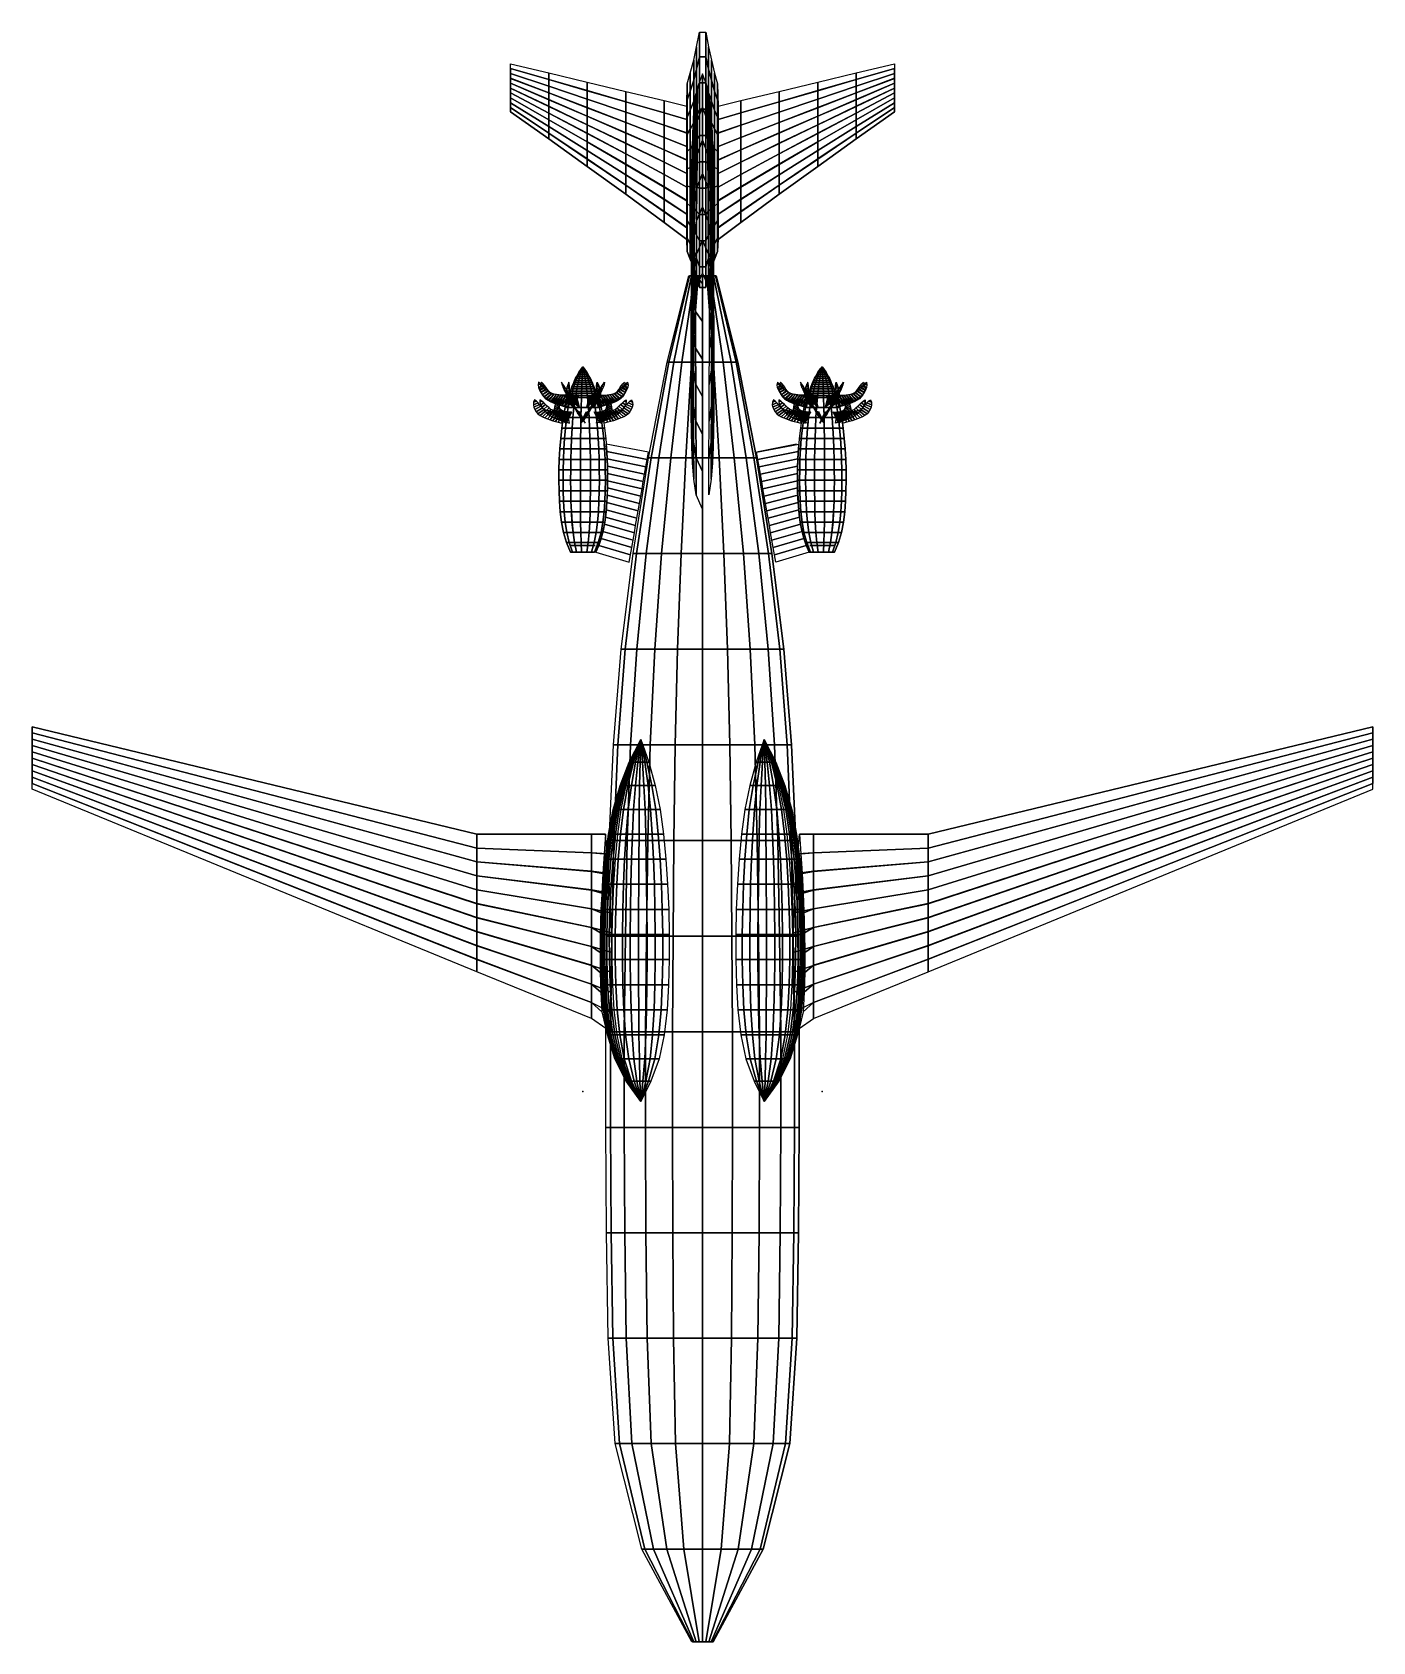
# Model space of a CAD drawing. Extents: x 38 to 126, y -36 to 69.
import ezdxf

# ---------------------------------------------------------------- set-up
doc = ezdxf.new("R2010")
doc.units = 0
doc.layers.get('0').update_dxf_attribs({"linetype": 'CONTINUOUS'})
for name, color, linetype in [('BODY', 5, 'CONTINUOUS'), ('ENGINES', 5, 'CONTINUOUS'), ('HORIZONTAL-STAB', 2, 'CONTINUOUS'), ('NACELS', 2, 'CONTINUOUS'), ('UDF', 7, 'CONTINUOUS'), ('VERTICAL-STAB', 5, 'CONTINUOUS'), ('WINGS', 2, 'CONTINUOUS')]:
    doc.layers.add(name, color=color, linetype=linetype)

# ---------------------------------------------------------------- blocks, each defined once
blk = doc.blocks.new('BLADES')
at = {"layer": 'UDF', "color": 1}
mesh = blk.add_polymesh((2, 16), dxfattribs=at)
for k, corner in enumerate([(0.815378, 3.155031, 9.913063), (0.742762, 3.223887, 9.755418), (0.659718, 3.237636, 9.588868), (0.573541, 3.204187, 9.426117), (0.488353, 3.141822, 9.271426), (0.406427, 3.052256, 9.128909), (0.330139, 2.936651, 9.003007), (0.260954, 2.799791, 8.895592), (0.199098, 2.647358, 8.805911), (0.143581, 2.484851, 8.730851), (0.092466, 2.316683, 8.66566), (0.04411, 2.145462, 8.606553), (-0.002395, 1.972372, 8.551488), (-0.047161, 1.797674, 8.500188), (-0.09111, 1.62227, 8.450648), (-0.145243, 1.383508, 8.394429), (0.815378, 3.155031, 9.913063), (0.754421, 3.039144, 9.817432), (0.690664, 2.931241, 9.714594), (0.624226, 2.832466, 9.604546), (0.555917, 2.741169, 9.489229), (0.489027, 2.644297, 9.377888), (0.430717, 2.522586, 9.288702), (0.38467, 2.379622, 9.228174), (0.346679, 2.227932, 9.185363), (0.31386, 2.072362, 9.153564), (0.285544, 1.914289, 9.131167), (0.261733, 1.754436, 9.118026), (0.241381, 1.593671, 9.111892), (0.22294, 1.432564, 9.109596), (0.20534, 1.271346, 9.108982), (0.204348, 1.225804, 9.11665)]):
    mesh.set_mesh_vertex(divmod(k, 16), corner)
mesh = blk.add_polymesh((2, 16), dxfattribs=at)
for k, corner in enumerate([(0.918259, 2.903962, 11.04696), (1.001368, 2.930499, 10.88187), (1.062792, 2.905388, 10.707455), (1.10185, 2.838614, 10.537018), (1.125304, 2.747604, 10.375021), (1.132554, 2.634831, 10.225774), (1.122647, 2.502341, 10.093926), (1.0971, 2.354865, 9.981438), (1.058704, 2.197353, 9.887522), (1.010951, 2.034057, 9.808917), (0.957391, 1.867883, 9.740647), (0.900447, 1.700328, 9.678749), (0.841325, 1.532001, 9.621083), (0.780235, 1.363072, 9.567361), (0.718245, 1.193903, 9.515481), (0.642345, 0.983802, 9.448479), (0.918259, 2.903962, 11.04696), (0.898179, 2.778032, 10.946812), (0.88406, 2.657674, 10.839119), (0.876417, 2.543914, 10.723873), (0.873866, 2.435706, 10.603111), (0.867503, 2.32337, 10.486511), (0.84268, 2.193646, 10.393113), (0.798842, 2.051226, 10.329726), (0.745223, 1.904936, 10.284894), (0.686214, 1.75763, 10.251593), (0.622965, 1.610185, 10.228139), (0.555848, 1.46322, 10.214377), (0.485998, 1.317011, 10.207953), (0.414722, 1.171359, 10.205549), (0.342837, 1.025985, 10.204906), (0.270766, 0.880701, 10.204808)]):
    mesh.set_mesh_vertex(divmod(k, 16), corner)
blk = doc.blocks.new('ENGINE')
at = {"color": 244, "extrusion": (0, 3e-16, -1)}
blk.add_circle((-0.02531, 0.01558, -35.530117), 0.814321, dxfattribs=at)
at = {"color": 1}
blk.add_point((0, 0), dxfattribs=at)
at = {"layer": 'BODY', "extrusion": (0, -1, -2e-16)}
blk.add_lwpolyline([(-0.829368, 35.109919), (-1.030501, 35.552782), (-1.192566, 36.024288), (-1.319893, 36.518839), (-1.41681, 37.03084), (-1.487649, 37.554692), (-1.536738, 38.0848), (-1.568408, 38.615566), (-1.586987, 39.141394), (-1.596115, 39.657602), (-1.596669, 40.163173), (-1.588832, 40.658002), (-1.572791, 41.141987), (-1.548731, 41.615026), (-1.516836, 42.077015), (-1.512498, 42.126482)], dxfattribs=at)
at = {"layer": 'UDF', "color": 1}
blk.add_blockref('BLADES', (-0.00664, -0.007821, 35.109919), dxfattribs=at)
for rotation in [45, 315, 90, 135, 270, 180, 225]:
    blk.add_blockref('BLADES', (-0.00664, -0.007821, 35.109919), dxfattribs=dict(at, rotation=rotation))
at = {"layer": 'BODY'}
mesh = blk.add_polymesh((2, 16), dxfattribs=at)
for k, corner in enumerate([(-1.512498, -0.007848, 42.126482), (-1.546122, -0.007848, 41.652814), (-1.570928, -0.007848, 41.178601), (-1.587307, -0.007848, 40.704022), (-1.595622, -0.007848, 40.229234), (-1.596221, -0.007848, 39.754375), (-1.58943, -0.007848, 39.279567), (-1.575099, -0.007848, 38.804931), (-1.55141, -0.007848, 38.330688), (-1.515665, -0.007848, 37.857232), (-1.464729, -0.007848, 37.385202), (-1.394998, -0.007848, 36.915606), (-1.302177, -0.007848, 36.450029), (-1.18111, -0.007848, 35.990959), (-1.025734, -0.007848, 35.542285), (-0.829368, -0.007848, 35.109919), (-4.257712, -0.007821, 41.607175), (-4.175062, -0.007821, 41.130377), (-4.092412, -0.007821, 40.653579), (-4.009762, -0.007821, 40.17678), (-3.927112, -0.007821, 39.699982), (-3.844461, -0.007821, 39.223183), (-3.761811, -0.007821, 38.746385), (-3.679161, -0.007821, 38.269587), (-3.596511, -0.007821, 37.792788), (-3.513861, -0.007821, 37.31599), (-3.431211, -0.007821, 36.839191), (-3.348561, -0.007821, 36.362393), (-3.265911, -0.007821, 35.885594), (-3.183261, -0.007821, 35.408796), (-3.100611, -0.007821, 34.931998), (-3.017961, -0.007821, 34.455199)]):
    mesh.set_mesh_vertex(divmod(k, 16), corner)
at = {"layer": 'ENGINES'}
mesh = blk.add_polymesh((15, 16), dxfattribs=dict(at, m_close=True))
for k, corner in enumerate([(-0.955878, -0.007848, 45.160512), (-1.182765, -0.007848, 44.528243), (-1.306904, -0.007848, 43.857664), (-1.403062, -0.007848, 43.182464), (-1.479323, -0.007848, 42.504713), (-1.534242, -0.007848, 41.824892), (-1.572692, -0.007848, 41.143937), (-1.591933, -0.007848, 40.462167), (-1.596249, -0.007848, 39.780142), (-1.58546, -0.007848, 39.098187), (-1.556547, -0.007848, 38.416779), (-1.504512, -0.007848, 37.736795), (-1.420756, -0.007848, 37.060014), (-1.287098, -0.007848, 36.391462), (-1.094103, -0.007848, 35.737823), (-0.829368, -0.007848, 35.109919), (-0.873037, 0.381941, 45.160512), (-1.080309, 0.474225, 44.528243), (-1.193715, 0.524716, 43.857664), (-1.28156, 0.563828, 43.182464), (-1.351228, 0.594846, 42.504713), (-1.401399, 0.617183, 41.824892), (-1.436524, 0.632822, 41.143937), (-1.454103, 0.640648, 40.462167), (-1.458046, 0.642404, 39.780142), (-1.448189, 0.638016, 39.098187), (-1.421775, 0.626255, 38.416779), (-1.37424, 0.605091, 37.736795), (-1.297724, 0.571024, 37.060014), (-1.175622, 0.516661, 36.391462), (-0.999312, 0.438163, 35.737823), (-0.757465, 0.330485, 35.109919), (-0.638817, 0.704337, 45.160512), (-0.790634, 0.872947, 44.528243), (-0.873699, 0.9652, 43.857664), (-0.938042, 1.03666, 43.182464), (-0.98907, 1.093333, 42.504713), (-1.025818, 1.134145, 41.824892), (-1.051546, 1.162719, 41.143937), (-1.064421, 1.177018, 40.462167), (-1.067309, 1.180226, 39.780142), (-1.06009, 1.172208, 39.098187), (-1.040743, 1.150721, 38.416779), (-1.005925, 1.112052, 37.736795), (-0.949881, 1.049808, 37.060014), (-0.860447, 0.950482, 36.391462), (-0.731307, 0.807058, 35.737823), (-0.554165, 0.610322, 35.109919), (-0.293716, 0.903594, 45.160512), (-0.363828, 1.119376, 44.528243), (-0.402189, 1.237439, 43.857664), (-0.431903, 1.328892, 43.182464), (-0.455469, 1.40142, 42.504713), (-0.47244, 1.453651, 41.824892), (-0.484322, 1.490219, 41.143937), (-0.490268, 1.508519, 40.462167), (-0.491601, 1.512624, 39.780142), (-0.488268, 1.502363, 39.098187), (-0.479333, 1.474864, 38.416779), (-0.463253, 1.425376, 37.736795), (-0.437371, 1.345719, 37.060014), (-0.396069, 1.218603, 36.391462), (-0.33643, 1.035054, 35.737823), (-0.254622, 0.783276, 35.109919), (0.102595, 0.945259, 45.160512), (0.126311, 1.170903, 44.528243), (0.139287, 1.294362, 43.857664), (0.149338, 1.389994, 43.182464), (0.15731, 1.465837, 42.504713), (0.16305, 1.520455, 41.824892), (0.167069, 1.558694, 41.143937), (0.169081, 1.57783, 40.462167), (0.169532, 1.582123, 39.780142), (0.168404, 1.571393, 39.098187), (0.165382, 1.542637, 38.416779), (0.159943, 1.490888, 37.736795), (0.151188, 1.40759, 37.060014), (0.137217, 1.274665, 36.391462), (0.117043, 1.082727, 35.737823), (0.089371, 0.819443, 35.109919), (0.481589, 0.822128, 45.160512), (0.595033, 1.018618, 44.528243), (0.657102, 1.126125, 43.857664), (0.705181, 1.209401, 43.182464), (0.743312, 1.275445, 42.504713), (0.770771, 1.323006, 41.824892), (0.789996, 1.356304, 41.143937), (0.799617, 1.372968, 40.462167), (0.801775, 1.376706, 39.780142), (0.796381, 1.367363, 39.098187), (0.781924, 1.342322, 38.416779), (0.755906, 1.297259, 37.736795), (0.714028, 1.224724, 37.060014), (0.6472, 1.108973, 36.391462), (0.550702, 0.941835, 35.737823), (0.418335, 0.712568, 35.109919), (0.777736, 0.555491, 45.160512), (0.961292, 0.688852, 44.528243), (1.061722, 0.761819, 43.857664), (1.139516, 0.81834, 43.182464), (1.201212, 0.863165, 42.504713), (1.245643, 0.895445, 41.824892), (1.276749, 0.918045, 41.143937), (1.292316, 0.929355, 40.462167), (1.295808, 0.931892, 39.780142), (1.287079, 0.925551, 39.098187), (1.263687, 0.908556, 38.416779), (1.221591, 0.877971, 37.736795), (1.15383, 0.82874, 37.060014), (1.045699, 0.750178, 36.391462), (0.889563, 0.636738, 35.737823), (0.675388, 0.481131, 35.109919), (0.939829, 0.191453, 45.160512), (1.161758, 0.238625, 44.528243), (1.283184, 0.264435, 43.857664), (1.377241, 0.284428, 43.182464), (1.451836, 0.300283, 42.504713), (1.505554, 0.311701, 41.824892), (1.543164, 0.319696, 41.143937), (1.561985, 0.323696, 40.462167), (1.566207, 0.324594, 39.780142), (1.555653, 0.32235, 39.098187), (1.527371, 0.316339, 38.416779), (1.476474, 0.30552, 37.736795), (1.394548, 0.288106, 37.060014), (1.263811, 0.260317, 36.391462), (1.075033, 0.220191, 35.737823), (0.816084, 0.16515, 35.109919), (0.93984, -0.207042, 45.160512), (1.161769, -0.254214, 44.528243), (1.283195, -0.280024, 43.857664), (1.377252, -0.300017, 43.182464), (1.451847, -0.315872, 42.504713), (1.505565, -0.327291, 41.824892), (1.543175, -0.335285, 41.143937), (1.561996, -0.339285, 40.462167), (1.566218, -0.340183, 39.780142), (1.555665, -0.33794, 39.098187), (1.527383, -0.331928, 38.416779), (1.476485, -0.321109, 37.736795), (1.394559, -0.303695, 37.060014), (1.263822, -0.275907, 36.391462), (1.075044, -0.235781, 35.737823), (0.816095, -0.180739, 35.109919), (0.777768, -0.57109, 45.160512), (0.961323, -0.704451, 44.528243), (1.061753, -0.777417, 43.857664), (1.139547, -0.833938, 43.182464), (1.201244, -0.878763, 42.504713), (1.245674, -0.911044, 41.824892), (1.27678, -0.933644, 41.143937), (1.292347, -0.944954, 40.462167), (1.295839, -0.947491, 39.780142), (1.287111, -0.941149, 39.098187), (1.263719, -0.924154, 38.416779), (1.221622, -0.893569, 37.736795), (1.153862, -0.844338, 37.060014), (1.045731, -0.765776, 36.391462), (0.889594, -0.652336, 35.737823), (0.675419, -0.496729, 35.109919), (0.481636, -0.837743, 45.160512), (0.595079, -1.034233, 44.528243), (0.657149, -1.14174, 43.857664), (0.705228, -1.225016, 43.182464), (0.743359, -1.29106, 42.504713), (0.770818, -1.338621, 41.824892), (0.790043, -1.371919, 41.143937), (0.799664, -1.388583, 40.462167), (0.801822, -1.392321, 39.780142), (0.796427, -1.382977, 39.098187), (0.78197, -1.357937, 38.416779), (0.755953, -1.312874, 37.736795), (0.714075, -1.240339, 37.060014), (0.647246, -1.124588, 36.391462), (0.550748, -0.957449, 35.737823), (0.418381, -0.728182, 35.109919), (0.102648, -0.960895, 45.160512), (0.126364, -1.186539, 44.528243), (0.13934, -1.309998, 43.857664), (0.149392, -1.40563, 43.182464), (0.157363, -1.481473, 42.504713), (0.163104, -1.536091, 41.824892), (0.167123, -1.57433, 41.143937), (0.169134, -1.593466, 40.462167), (0.169585, -1.597759, 39.780142), (0.168458, -1.587029, 39.098187), (0.165435, -1.558273, 38.416779), (0.159996, -1.506524, 37.736795), (0.151241, -1.423226, 37.060014), (0.13727, -1.290301, 36.391462), (0.117097, -1.098363, 35.737823), (0.089424, -0.835079, 35.109919), (-0.293665, -0.919252, 45.160512), (-0.363777, -1.135035, 44.528243), (-0.402138, -1.253098, 43.857664), (-0.431852, -1.34455, 43.182464), (-0.455418, -1.417078, 42.504713), (-0.472389, -1.469309, 41.824892), (-0.484271, -1.505877, 41.143937), (-0.490217, -1.524177, 40.462167), (-0.49155, -1.528282, 39.780142), (-0.488216, -1.518021, 39.098187), (-0.479282, -1.490522, 38.416779), (-0.463202, -1.441035, 37.736795), (-0.43732, -1.361377, 37.060014), (-0.396017, -1.234262, 36.391462), (-0.336379, -1.050712, 35.737823), (-0.254571, -0.798935, 35.109919), (-0.638777, -0.720014, 45.160512), (-0.790594, -0.888625, 44.528243), (-0.873659, -0.980877, 43.857664), (-0.938002, -1.052337, 43.182464), (-0.98903, -1.10901, 42.504713), (-1.025778, -1.149823, 41.824892), (-1.051506, -1.178396, 41.143937), (-1.064381, -1.192696, 40.462167), (-1.067269, -1.195903, 39.780142), (-1.06005, -1.187886, 39.098187), (-1.040703, -1.166398, 38.416779), (-1.005885, -1.127729, 37.736795), (-0.949841, -1.065486, 37.060014), (-0.860407, -0.966159, 36.391462), (-0.731268, -0.822736, 35.737823), (-0.554125, -0.626, 35.109919), (-0.873015, -0.397632, 45.160512), (-1.080287, -0.489915, 44.528243), (-1.193693, -0.540407, 43.857664), (-1.281538, -0.579518, 43.182464), (-1.351206, -0.610537, 42.504713), (-1.401377, -0.632874, 41.824892), (-1.436503, -0.648513, 41.143937), (-1.454081, -0.656339, 40.462167), (-1.458024, -0.658095, 39.780142), (-1.448168, -0.653706, 39.098187), (-1.421753, -0.641946, 38.416779), (-1.374218, -0.620782, 37.736795), (-1.297702, -0.586715, 37.060014), (-1.1756, -0.532352, 36.391462), (-0.99929, -0.453853, 35.737823), (-0.757443, -0.346176, 35.109919)]):
    mesh.set_mesh_vertex(divmod(k, 16), corner)
at = {"layer": 'UDF', "color": 2}
mesh = blk.add_polymesh((15, 16), dxfattribs=dict(at, m_close=True))
for k, corner in enumerate([(-0.955878, -0.007848, 45.160512), (-0.914245, -0.007848, 45.304042), (-0.872613, -0.007848, 45.447572), (-0.826842, -0.007848, 45.58977), (-0.776966, -0.007848, 45.730648), (-0.726184, -0.007848, 45.871177), (-0.668767, -0.007848, 46.009153), (-0.61135, -0.007848, 46.147129), (-0.547684, -0.007848, 46.282312), (-0.483188, -0.007848, 46.417124), (-0.413016, -0.007848, 46.549038), (-0.341608, -0.007848, 46.68032), (-0.263269, -0.007848, 46.807579), (-0.181798, -0.007848, 46.932778), (-0.094855, -0.007848, 47.054314), (0.002449, -0.007848, 47.167742), (-0.873037, 0.381941, 45.160512), (-0.835004, 0.365008, 45.304042), (-0.796971, 0.348074, 45.447572), (-0.755157, 0.329458, 45.58977), (-0.709593, 0.309171, 45.730648), (-0.663201, 0.288516, 45.871177), (-0.610748, 0.265163, 46.009153), (-0.558296, 0.241809, 46.147129), (-0.500133, 0.215914, 46.282312), (-0.441213, 0.189681, 46.417124), (-0.377108, 0.161139, 46.549038), (-0.311874, 0.132095, 46.68032), (-0.240307, 0.100232, 46.807579), (-0.16588, 0.067094, 46.932778), (-0.086454, 0.031732, 47.054314), (0.002438, -0.007845, 47.167742), (-0.638817, 0.704337, 45.160512), (-0.610959, 0.673398, 45.304042), (-0.583101, 0.642459, 45.447572), (-0.552475, 0.608444, 45.58977), (-0.519101, 0.571379, 45.730648), (-0.485122, 0.533641, 45.871177), (-0.446702, 0.490972, 46.009153), (-0.408283, 0.448303, 46.147129), (-0.365682, 0.400989, 46.282312), (-0.322525, 0.35306, 46.417124), (-0.275571, 0.300912, 46.549038), (-0.22779, 0.247845, 46.68032), (-0.175371, 0.189628, 46.807579), (-0.120856, 0.129083, 46.932778), (-0.06268, 0.064472, 47.054314), (0.002429, -0.007839, 47.167742), (-0.293716, 0.903594, 45.160512), (-0.280851, 0.863999, 45.304042), (-0.267985, 0.824404, 45.447572), (-0.253841, 0.780873, 45.58977), (-0.238429, 0.733438, 45.730648), (-0.222736, 0.685142, 45.871177), (-0.204994, 0.630535, 46.009153), (-0.187251, 0.575929, 46.147129), (-0.167577, 0.515378, 46.282312), (-0.147646, 0.454039, 46.417124), (-0.125962, 0.387301, 46.549038), (-0.103896, 0.319389, 46.68032), (-0.079688, 0.244884, 46.807579), (-0.054512, 0.1674, 46.932778), (-0.027645, 0.084712, 47.054314), (0.002424, -0.007829, 47.167742), (0.102595, 0.945259, 45.160512), (0.098243, 0.903854, 45.304042), (0.093891, 0.86245, 45.447572), (0.089107, 0.81693, 45.58977), (0.083893, 0.767327, 45.730648), (0.078585, 0.716824, 45.871177), (0.072584, 0.659721, 46.009153), (0.066582, 0.602619, 46.147129), (0.059927, 0.539301, 46.282312), (0.053185, 0.475158, 46.417124), (0.04585, 0.405371, 46.549038), (0.038386, 0.334354, 46.68032), (0.030197, 0.256444, 46.807579), (0.021681, 0.175419, 46.932778), (0.012593, 0.088953, 47.054314), (0.002422, -0.007818, 47.167742), (0.481589, 0.822128, 45.160512), (0.460773, 0.786073, 45.304042), (0.439957, 0.750018, 45.447572), (0.417071, 0.71038, 45.58977), (0.392133, 0.667186, 45.730648), (0.366742, 0.623207, 45.871177), (0.338034, 0.573483, 46.009153), (0.309326, 0.523758, 46.147129), (0.277492, 0.468622, 46.282312), (0.245244, 0.412766, 46.417124), (0.210158, 0.351996, 46.549038), (0.174454, 0.290155, 46.68032), (0.135285, 0.222311, 46.807579), (0.094549, 0.151755, 46.932778), (0.051078, 0.07646, 47.054314), (0.002426, -0.007807, 47.167742), (0.777736, 0.555491, 45.160512), (0.744055, 0.53102, 45.304042), (0.710373, 0.506549, 45.447572), (0.673344, 0.479646, 45.58977), (0.632993, 0.450329, 45.730648), (0.59191, 0.420481, 45.871177), (0.545459, 0.386732, 46.009153), (0.499007, 0.352983, 46.147129), (0.4475, 0.315561, 46.282312), (0.395322, 0.277651, 46.417124), (0.338551, 0.236405, 46.549038), (0.280781, 0.194433, 46.68032), (0.217404, 0.148386, 46.807579), (0.151492, 0.100498, 46.932778), (0.081154, 0.049395, 47.054314), (0.002433, -0.007799, 47.167742), (0.939829, 0.191453, 45.160512), (0.899106, 0.182797, 45.304042), (0.858383, 0.174141, 45.447572), (0.813612, 0.164625, 45.58977), (0.764826, 0.154255, 45.730648), (0.715154, 0.143697, 45.871177), (0.658992, 0.131759, 46.009153), (0.60283, 0.119821, 46.147129), (0.540555, 0.106584, 46.282312), (0.477468, 0.093175, 46.417124), (0.408829, 0.078585, 46.549038), (0.338982, 0.063739, 46.68032), (0.262355, 0.047451, 46.807579), (0.182664, 0.030512, 46.932778), (0.097621, 0.012436, 47.054314), (0.002444, -0.007795, 47.167742), (0.93984, -0.207042, 45.160512), (0.899117, -0.198386, 45.304042), (0.858394, -0.18973, 45.447572), (0.813624, -0.180214, 45.58977), (0.764837, -0.169844, 45.730648), (0.715165, -0.159286, 45.871177), (0.659003, -0.147348, 46.009153), (0.602841, -0.135411, 46.147129), (0.540566, -0.122174, 46.282312), (0.477479, -0.108764, 46.417124), (0.408841, -0.094175, 46.549038), (0.338993, -0.079328, 46.68032), (0.262366, -0.06304, 46.807579), (0.182675, -0.046102, 46.932778), (0.097632, -0.028025, 47.054314), (0.002455, -0.007795, 47.167742), (0.777768, -0.57109, 45.160512), (0.744086, -0.546619, 45.304042), (0.710405, -0.522148, 45.447572), (0.673375, -0.495244, 45.58977), (0.633025, -0.465928, 45.730648), (0.591941, -0.436079, 45.871177), (0.54549, -0.40233, 46.009153), (0.499039, -0.368581, 46.147129), (0.447532, -0.331159, 46.282312), (0.395353, -0.293249, 46.417124), (0.338583, -0.252003, 46.549038), (0.280813, -0.210031, 46.68032), (0.217435, -0.163984, 46.807579), (0.151524, -0.116097, 46.932778), (0.081186, -0.064993, 47.054314), (0.002465, -0.007799, 47.167742), (0.481636, -0.837743, 45.160512), (0.46082, -0.801688, 45.304042), (0.440003, -0.765633, 45.447572), (0.417118, -0.725994, 45.58977), (0.39218, -0.682801, 45.730648), (0.366789, -0.638822, 45.871177), (0.338081, -0.589098, 46.009153), (0.309372, -0.539373, 46.147129), (0.277539, -0.484236, 46.282312), (0.245291, -0.428381, 46.417124), (0.210205, -0.367611, 46.549038), (0.174501, -0.30577, 46.68032), (0.135331, -0.237926, 46.807579), (0.094596, -0.16737, 46.932778), (0.051124, -0.092075, 47.054314), (0.002472, -0.007807, 47.167742), (0.102648, -0.960895, 45.160512), (0.098296, -0.919491, 45.304042), (0.093945, -0.878086, 45.447572), (0.08916, -0.832566, 45.58977), (0.083947, -0.782963, 45.730648), (0.078639, -0.73246, 45.871177), (0.072637, -0.675357, 46.009153), (0.066635, -0.618255, 46.147129), (0.05998, -0.554937, 46.282312), (0.053239, -0.490794, 46.417124), (0.045904, -0.421007, 46.549038), (0.03844, -0.34999, 46.68032), (0.030251, -0.27208, 46.807579), (0.021735, -0.191055, 46.932778), (0.012647, -0.104589, 47.054314), (0.002476, -0.007818, 47.167742), (-0.293665, -0.919252, 45.160512), (-0.280799, -0.879657, 45.304042), (-0.267934, -0.840062, 45.447572), (-0.25379, -0.796532, 45.58977), (-0.238378, -0.749097, 45.730648), (-0.222685, -0.7008, 45.871177), (-0.204943, -0.646194, 46.009153), (-0.1872, -0.591587, 46.147129), (-0.167526, -0.531037, 46.282312), (-0.147595, -0.469697, 46.417124), (-0.125911, -0.40296, 46.549038), (-0.103845, -0.335047, 46.68032), (-0.079637, -0.260542, 46.807579), (-0.054461, -0.183058, 46.932778), (-0.027594, -0.100371, 47.054314), (0.002475, -0.007829, 47.167742), (-0.638777, -0.720014, 45.160512), (-0.610919, -0.689075, 45.304042), (-0.583062, -0.658136, 45.447572), (-0.552435, -0.624122, 45.58977), (-0.519061, -0.587057, 45.730648), (-0.485082, -0.549319, 45.871177), (-0.446662, -0.50665, 46.009153), (-0.408243, -0.463981, 46.147129), (-0.365642, -0.416667, 46.282312), (-0.322485, -0.368737, 46.417124), (-0.275531, -0.316589, 46.549038), (-0.22775, -0.263523, 46.68032), (-0.175331, -0.205306, 46.807579), (-0.120816, -0.144761, 46.932778), (-0.06264, -0.08015, 47.054314), (0.002469, -0.007839, 47.167742), (-0.873015, -0.397632, 45.160512), (-0.834982, -0.380699, 45.304042), (-0.796949, -0.363765, 45.447572), (-0.755135, -0.345148, 45.58977), (-0.709571, -0.324862, 45.730648), (-0.663179, -0.304207, 45.871177), (-0.610727, -0.280854, 46.009153), (-0.558274, -0.2575, 46.147129), (-0.500111, -0.231605, 46.282312), (-0.441191, -0.205372, 46.417124), (-0.377086, -0.17683, 46.549038), (-0.311852, -0.147786, 46.68032), (-0.240285, -0.115923, 46.807579), (-0.165858, -0.082785, 46.932778), (-0.086432, -0.047423, 47.054314), (0.00246, -0.007845, 47.167742)]):
    mesh.set_mesh_vertex(divmod(k, 16), corner)
blk = doc.blocks.new('WING')
at = {"layer": 'NACELS'}
mesh = blk.add_polymesh((16, 16), dxfattribs=at)
for k, corner in enumerate([(85.964782, -0.653847, -3.914138), (86.633714, 0.68117, -3.245206), (87.164161, 2.133442, -2.714759), (87.500794, 3.697582, -2.378126), (87.684678, 5.313093, -2.194242), (87.781101, 6.944336, -2.097819), (87.823164, 8.580261, -2.055756), (87.824077, 10.217299, -2.054843), (87.788886, 11.853601, -2.090034), (87.716556, 13.487433, -2.162364), (87.603472, 15.116631, -2.275448), (87.451586, 16.739492, -2.427334), (87.235248, 18.347179, -2.643672), (86.914739, 19.919108, -2.964181), (86.490257, 21.441403, -3.388664), (85.964782, 22.899387, -3.914138), (85.964782, -0.653847, -3.914138), (86.758175, 0.68117, -3.398903), (87.387316, 2.133442, -2.990334), (87.786583, 3.697582, -2.731047), (88.004681, 5.313093, -2.589412), (88.119044, 6.944336, -2.515144), (88.168934, 8.580261, -2.482745), (88.170016, 10.217299, -2.482043), (88.128278, 11.853601, -2.509148), (88.04249, 13.487433, -2.564859), (87.908366, 15.116631, -2.65196), (87.728219, 16.739492, -2.768949), (87.47163, 18.347179, -2.93558), (87.091488, 19.919108, -3.182447), (86.588026, 21.441403, -3.509399), (85.964782, 22.899387, -3.914138), (85.964782, -0.653847, -3.914138), (86.847961, 0.68117, -3.575118), (87.5483, 2.133442, -3.306283), (87.992751, 3.697582, -3.135674), (88.23553, 5.313093, -3.04248), (88.362835, 6.944336, -2.993612), (88.418371, 8.580261, -2.972294), (88.419576, 10.217299, -2.971831), (88.373114, 11.853601, -2.989666), (88.277619, 13.487433, -3.026323), (88.128315, 15.116631, -3.083636), (87.927783, 16.739492, -3.160613), (87.642155, 18.347179, -3.270255), (87.218994, 19.919108, -3.432692), (86.658557, 21.441403, -3.647823), (85.964782, 22.899387, -3.914138), (85.964782, -0.653847, -3.914138), (86.899148, 0.68117, -3.766149), (87.640077, 2.133442, -3.648798), (88.110287, 3.697582, -3.574324), (88.367137, 5.313093, -3.533643), (88.50182, 6.944336, -3.512311), (88.560575, 8.580261, -3.503005), (88.561849, 10.217299, -3.502803), (88.512695, 11.853601, -3.510589), (88.411665, 13.487433, -3.52659), (88.253708, 15.116631, -3.551608), (88.041553, 16.739492, -3.58521), (87.739372, 18.347179, -3.633071), (87.291684, 19.919108, -3.703978), (86.698766, 21.441403, -3.797887), (85.964782, 22.899387, -3.914138), (85.964782, -0.653847, -3.914138), (86.909498, 0.68117, -3.963649), (87.658635, 2.133442, -4.002909), (88.134054, 3.697582, -4.027825), (88.393749, 5.313093, -4.041435), (88.529924, 6.944336, -4.048572), (88.58933, 8.580261, -4.051685), (88.590618, 10.217299, -4.051753), (88.54092, 11.853601, -4.049148), (88.43877, 13.487433, -4.043795), (88.279064, 15.116631, -4.035425), (88.064559, 16.739492, -4.024183), (87.75903, 18.347179, -4.008171), (87.306383, 19.919108, -3.984449), (86.706897, 21.441403, -3.953031), (85.964782, 22.899387, -3.914138), (85.964782, -0.653847, -3.914138), (86.87856, 0.68117, -4.158984), (87.603164, 2.133442, -4.353142), (88.063013, 3.697582, -4.476358), (88.314204, 5.313093, -4.543664), (88.44592, 6.944336, -4.578957), (88.50338, 8.580261, -4.594354), (88.504626, 10.217299, -4.594688), (88.456555, 11.853601, -4.581807), (88.357751, 13.487433, -4.555332), (88.203275, 15.116631, -4.513941), (87.995794, 16.739492, -4.458346), (87.700271, 18.347179, -4.379161), (87.262448, 19.919108, -4.261847), (86.682594, 21.441403, -4.106476), (85.964782, 22.899387, -3.914138), (85.964782, -0.653847, -3.914138), (86.807685, 0.68117, -4.343619), (87.476087, 2.133442, -4.684187), (87.90027, 3.697582, -4.900319), (88.131978, 5.313093, -5.01838), (88.253477, 6.944336, -5.080287), (88.30648, 8.580261, -5.107293), (88.30763, 10.217299, -5.107879), (88.263287, 11.853601, -5.085286), (88.172147, 13.487433, -5.038847), (88.029652, 15.116631, -4.966242), (87.838264, 16.739492, -4.868725), (87.565662, 18.347179, -4.729828), (87.161798, 19.919108, -4.524049), (86.626919, 21.441403, -4.251514), (85.964782, 22.899387, -3.914138), (85.964782, -0.653847, -3.914138), (86.699972, 0.68117, -4.509483), (87.28296, 2.133442, -4.981578), (87.652936, 3.697582, -5.281179), (87.855035, 5.313093, -5.444835), (87.961008, 6.944336, -5.53065), (88.007238, 8.580261, -5.568087), (88.00824, 10.217299, -5.568899), (87.969564, 11.853601, -5.537579), (87.89007, 13.487433, -5.473206), (87.765785, 15.116631, -5.372562), (87.598854, 16.739492, -5.237384), (87.361088, 18.347179, -5.044845), (87.008833, 19.919108, -4.759594), (86.542305, 21.441403, -4.381808), (85.964782, 22.899387, -3.914138), (85.964782, -0.653847, -3.914138), (86.560127, 0.68117, -4.649328), (87.032221, 2.133442, -5.232316), (87.331823, 3.697582, -5.602293), (87.495478, 5.313093, -5.804391), (87.581294, 6.944336, -5.910364), (87.61873, 8.580261, -5.956594), (87.619542, 10.217299, -5.957597), (87.588223, 11.853601, -5.918921), (87.52385, 13.487433, -5.839427), (87.423206, 15.116631, -5.715142), (87.288028, 16.739492, -5.548211), (87.095488, 18.347179, -5.310445), (86.810238, 19.919108, -4.958189), (86.432451, 21.441403, -4.491662), (85.964782, 22.899387, -3.914138), (85.964782, -0.653847, -3.914138), (86.394263, 0.68117, -4.757042), (86.73483, 2.133442, -5.425444), (86.950962, 3.697582, -5.849627), (87.069023, 5.313093, -6.081334), (87.13093, 6.944336, -6.202834), (87.157937, 8.580261, -6.255837), (87.158523, 10.217299, -6.256987), (87.135929, 11.853601, -6.212644), (87.08949, 13.487433, -6.121503), (87.016886, 15.116631, -5.979009), (86.919369, 16.739492, -5.787621), (86.780471, 18.347179, -5.515019), (86.574692, 19.919108, -5.111155), (86.302157, 21.441403, -4.576275), (85.964782, 22.899387, -3.914138), (85.964782, -0.653847, -3.914138), (86.209628, 0.68117, -4.827917), (86.403785, 2.133442, -5.552521), (86.527001, 3.697582, -6.01237), (86.594308, 5.313093, -6.263561), (86.629601, 6.944336, -6.395276), (86.644997, 8.580261, -6.452736), (86.645331, 10.217299, -6.453982), (86.63245, 11.853601, -6.405911), (86.605976, 13.487433, -6.307107), (86.564584, 15.116631, -6.152631), (86.50899, 16.739492, -5.94515), (86.429805, 18.347179, -5.649627), (86.31249, 19.919108, -5.211804), (86.157119, 21.441403, -4.63195), (85.964782, 22.899387, -3.914138), (85.964782, -0.653847, -3.914138), (86.014292, 0.68117, -4.858855), (86.053553, 2.133442, -5.607992), (86.078468, 3.697582, -6.083411), (86.092079, 5.313093, -6.343106), (86.099215, 6.944336, -6.479281), (86.102328, 8.580261, -6.538686), (86.102396, 10.217299, -6.539975), (86.099791, 11.853601, -6.490276), (86.094438, 13.487433, -6.388127), (86.086068, 15.116631, -6.228421), (86.074826, 16.739492, -6.013915), (86.058814, 18.347179, -5.708386), (86.035092, 19.919108, -5.25574), (86.003674, 21.441403, -4.656254), (85.964782, 22.899387, -3.914138), (85.964782, -0.653847, -3.914138), (85.816793, 0.68117, -4.848504), (85.699441, 2.133442, -5.589434), (85.624967, 3.697582, -6.059644), (85.584286, 5.313093, -6.316494), (85.562954, 6.944336, -6.451177), (85.553649, 8.580261, -6.509931), (85.553447, 10.217299, -6.511206), (85.561232, 11.853601, -6.462052), (85.577234, 13.487433, -6.361021), (85.602251, 15.116631, -6.203065), (85.635854, 16.739492, -5.99091), (85.683714, 18.347179, -5.688728), (85.754621, 19.919108, -5.241041), (85.84853, 21.441403, -4.648123), (85.964782, 22.899387, -3.914138), (85.964782, -0.653847, -3.914138), (85.625761, 0.68117, -4.797317), (85.356926, 2.133442, -5.497657), (85.186317, 3.697582, -5.942108), (85.093123, 5.313093, -6.184887), (85.044255, 6.944336, -6.312192), (85.022937, 8.580261, -6.367728), (85.022475, 10.217299, -6.368932), (85.04031, 11.853601, -6.322471), (85.076967, 13.487433, -6.226975), (85.134279, 15.116631, -6.077672), (85.211256, 16.739492, -5.877139), (85.320898, 18.347179, -5.591512), (85.483335, 19.919108, -5.16835), (85.698466, 21.441403, -4.607913), (85.964782, 22.899387, -3.914138), (85.964782, -0.653847, -3.914138), (85.449546, 0.68117, -4.707531), (85.040977, 2.133442, -5.336673), (84.78169, 3.697582, -5.73594), (84.640056, 5.313093, -5.954038), (84.565788, 6.944336, -6.0684), (84.533389, 8.580261, -6.11829), (84.532686, 10.217299, -6.119372), (84.559791, 11.853601, -6.077634), (84.615502, 13.487433, -5.991847), (84.702603, 15.116631, -5.857722), (84.819592, 16.739492, -5.677576), (84.986223, 18.347179, -5.420986), (85.23309, 19.919108, -5.040844), (85.560042, 21.441403, -4.537383), (85.964782, 22.899387, -3.914138), (85.964782, -0.653847, -3.914138), (85.29585, 0.68117, -4.58307), (84.765403, 2.133442, -5.113517), (84.42877, 3.697582, -5.450151), (84.244885, 5.313093, -5.634035), (84.148463, 6.944336, -5.730457), (84.106399, 8.580261, -5.772521), (84.105487, 10.217299, -5.773433), (84.140677, 11.853601, -5.738243), (84.213007, 13.487433, -5.665913), (84.326091, 15.116631, -5.552829), (84.477978, 16.739492, -5.400942), (84.694316, 18.347179, -5.184604), (85.014824, 19.919108, -4.864096), (85.439307, 21.441403, -4.439613), (85.964782, 22.899387, -3.914138)]):
    mesh.set_mesh_vertex(divmod(k, 16), corner)
at = {"layer": 'WINGS'}
mesh = blk.add_polymesh((20, 4), dxfattribs=dict(at, m_close=True))
for k, corner in enumerate([(125.590246, 20.048658, -1.139969), (96.645346, 8.592758, -2.672869), (89.178896, 5.783058, -2.450599), (87.971206, 5.179958, -2.382699), (125.590246, 20.449058, -1.035529), (96.645346, 9.476258, -2.442419), (89.178896, 6.981258, -2.179769), (87.858096, 6.444058, -2.120309), (125.590246, 20.862758, -1.004319), (96.645346, 10.389158, -2.373549), (89.178896, 8.208758, -2.102149), (87.825686, 7.739158, -2.045109), (125.590246, 21.277858, -1.010389), (96.645346, 11.305058, -2.386959), (89.178896, 9.439058, -2.125629), (87.835486, 9.037158, -2.067849), (125.590246, 21.692358, -1.034129), (96.645346, 12.219558, -2.439339), (89.178896, 10.667558, -2.196469), (87.865066, 10.333358, -2.136479), (125.590246, 22.105858, -1.071019), (96.645346, 13.132058, -2.520739), (89.178896, 11.893458, -2.304869), (87.910346, 11.626558, -2.241509), (125.590246, 22.517958, -1.121559), (96.645346, 14.041258, -2.632249), (89.178896, 13.114958, -2.453979), (87.972616, 12.915358, -2.385979), (125.590246, 22.928058, -1.186129), (96.645346, 14.947058, -2.769589), (89.178896, 14.330858, -2.643839), (88.051906, 14.198158, -2.569929), (125.590246, 23.335958, -1.263429), (96.645346, 15.846258, -2.944779), (89.178896, 15.539858, -2.873479), (88.147806, 15.473658, -2.792409), (125.590246, 23.741858, -1.350379), (96.645346, 16.741858, -3.137139), (89.178896, 16.741858, -3.137139), (88.257926, 16.741858, -3.047859), (125.590246, 23.334658, -1.418639), (96.645346, 15.843358, -3.287749), (89.178896, 15.534058, -3.343549), (88.344126, 15.467558, -3.247839), (125.590246, 22.926558, -1.481399), (96.645346, 14.942858, -3.426239), (89.178896, 14.323158, -3.531159), (88.422476, 14.190058, -3.429609), (125.590246, 22.517258, -1.535779), (96.645346, 14.039758, -3.546219), (89.178896, 13.108358, -3.691459), (88.489416, 12.908358, -3.584909), (125.590246, 22.106658, -1.579289), (96.645346, 13.133858, -3.642219), (89.178896, 11.889758, -3.820239), (88.543196, 11.622758, -3.709679), (125.590246, 21.694958, -1.610219), (96.645346, 12.225358, -3.710479), (89.178896, 10.667858, -3.912159), (88.581586, 10.333558, -3.798739), (125.590246, 21.282458, -1.626459), (96.645346, 11.315058, -3.746319), (89.178896, 9.443558, -3.960629), (88.601836, 9.041858, -3.845709), (125.590246, 20.869558, -1.625439), (96.645346, 10.404158, -3.744069), (89.178896, 8.218258, -3.957889), (88.600686, 7.749158, -3.843049), (125.590246, 20.457558, -1.600519), (96.645346, 9.494958, -3.689079), (89.178896, 6.995058, -3.888299), (88.571626, 6.458658, -3.775629), (125.590246, 20.053258, -1.522769), (96.645346, 8.602958, -3.517509), (89.178896, 5.783058, -3.714269), (88.498946, 5.179958, -3.607019), (125.590246, 19.684758, -1.338639), (96.645346, 7.789858, -3.111229), (89.178896, 4.752758, -3.102429), (88.243426, 4.092958, -3.014229)]):
    mesh.set_mesh_vertex(divmod(k, 4), corner)

msp = doc.modelspace()

# ---------------------------------------------------------------- linework, layer by layer
at = {"layer": 'BODY'}
msp.add_line((88.07057, 42.138894, 1.357573), (85.466869, 41.607175, 1.357573), dxfattribs=at)

# ---------------------------------------------------------------- block references
at = {"layer": 'ENGINES', "color": 1, "xscale": -1}
msp.add_blockref('WING', (163.881691, 0), dxfattribs=at)
at = {"layer": 'ENGINES', "color": 1}
msp.add_blockref('WING', (0, 0), dxfattribs=at)
at = {"layer": 'ENGINES', "color": 1, "extrusion": (0, 1, -2e-16), "xscale": -1, "rotation": 180}
msp.add_blockref('ENGINE', (-74.15711, 1.349752), dxfattribs=at)
at = {"layer": 'ENGINES', "color": 1, "extrusion": (0, 1, -2e-16), "rotation": 180}
msp.add_blockref('ENGINE', (-89.724581, 1.349752), dxfattribs=at)

# ---------------------------------------------------------------- meshes
at = {"layer": 'BODY'}
mesh = msp.add_polymesh((9, 7), dxfattribs=at)
for k, corner in enumerate([(75.872546, 16.340158, 0.345222), (76.147076, 22.566058, 0.353194), (76.644566, 28.791858, 0.394063), (77.415496, 35.017658, 0.460579), (78.422266, 41.243528, 0.486474), (79.637946, 47.469358, 0.508641), (81.050112, 53.088148, 0.645284), (76.169546, 16.340158, 2.220431), (76.430646, 22.566058, 2.143571), (76.903776, 28.791858, 2.030701), (77.636986, 35.017658, 1.858991), (78.594476, 41.243528, 1.573781), (79.750656, 47.469358, 1.220277), (81.093707, 53.088148, 0.920536), (77.031486, 16.340158, 3.912081), (77.253586, 22.566058, 3.758691), (77.656066, 28.791858, 3.507141), (78.279756, 35.017658, 3.120511), (79.094256, 41.243528, 2.554641), (80.077756, 47.469358, 1.862251), (81.220227, 53.088148, 1.168844), (78.373986, 16.340158, 5.254581), (78.535356, 22.566058, 5.040451), (78.827766, 28.791858, 4.678851), (79.280916, 35.017658, 4.121661), (79.872676, 41.243528, 3.333071), (80.587236, 47.469358, 2.371731), (81.417286, 53.088148, 1.365903), (80.065636, 16.340158, 6.116521), (80.150476, 22.566058, 5.863401), (80.304206, 28.791858, 5.431131), (80.542436, 35.017658, 4.764441), (80.853546, 41.243528, 3.832851), (81.22921, 47.469358, 2.698831), (81.665594, 53.088148, 1.492422), (81.940846, 16.340158, 6.413521), (81.940846, 22.566058, 6.146961), (81.940846, 28.791858, 5.690351), (81.940846, 35.017658, 4.985931), (81.940846, 41.243528, 4.005061), (81.940846, 47.469358, 2.811541), (81.940846, 53.088148, 1.536021), (83.816056, 16.340158, 6.116521), (83.731216, 22.566058, 5.863401), (83.577486, 28.791858, 5.431131), (83.339256, 35.017658, 4.764441), (83.028146, 41.243528, 3.832851), (82.652482, 47.469358, 2.698831), (82.216098, 53.088148, 1.492422), (85.507706, 16.340158, 5.254581), (85.346336, 22.566058, 5.040451), (85.053926, 28.791858, 4.678851), (84.600776, 35.017658, 4.121661), (84.009016, 41.243528, 3.333071), (83.294456, 47.469358, 2.371731), (82.464406, 53.088148, 1.365903), (86.850206, 16.340158, 3.912081), (86.628106, 22.566058, 3.758691), (86.225626, 28.791858, 3.507141), (85.601936, 35.017658, 3.120511), (84.787436, 41.243528, 2.554641), (83.803936, 47.469358, 1.862251), (82.661465, 53.088148, 1.168844)]):
    mesh.set_mesh_vertex(divmod(k, 7), corner)
mesh = msp.add_polymesh((4, 7), dxfattribs=at)
for k, corner in enumerate([(80.065636, 16.340158, -5.426079), (80.150476, 22.566058, -5.157009), (80.304206, 28.791858, -4.642999), (80.542436, 35.017658, -3.843289), (80.853546, 41.243528, -2.859899), (81.22921, 47.469358, -1.681549), (81.665594, 53.088148, -0.201855), (78.373986, 16.340158, -4.564139), (78.535356, 22.566058, -4.334069), (78.827766, 28.791858, -3.890719), (79.280916, 35.017658, -3.200509), (79.872676, 41.243528, -2.360119), (80.587236, 47.469358, -1.354449), (81.417286, 53.088148, -0.075335), (77.031486, 16.340158, -3.221639), (77.253586, 22.566058, -3.052299), (77.656066, 28.791858, -2.719019), (78.279756, 35.017658, -2.199359), (79.094256, 41.243528, -1.581699), (80.077756, 47.469358, -0.844969), (81.220227, 53.088148, 0.121723), (76.169546, 16.340158, -1.529989), (76.430646, 22.566058, -1.437179), (76.903776, 28.791858, -1.242579), (77.636986, 35.017658, -0.937829), (78.594476, 41.243528, -0.600829), (79.750656, 47.469358, -0.202995), (81.09056, 53.088146, 0.379914)]):
    mesh.set_mesh_vertex(divmod(k, 7), corner)
mesh = msp.add_polymesh((9, 7), dxfattribs=at)
for k, corner in enumerate([(86.850206, 16.340158, 3.912081), (86.628106, 22.566058, 3.758691), (86.225626, 28.791858, 3.507141), (85.601936, 35.017658, 3.120511), (84.787436, 41.243528, 2.554641), (83.803936, 47.469358, 1.862251), (82.661465, 53.088148, 1.168844), (87.712146, 16.340158, 2.220431), (87.451046, 22.566058, 2.143571), (86.977916, 28.791858, 2.030701), (86.244706, 35.017658, 1.858991), (85.287216, 41.243528, 1.573781), (84.131036, 47.469358, 1.220277), (82.787985, 53.088148, 0.920536), (88.009146, 16.340158, 0.345222), (87.734616, 22.566058, 0.353194), (87.237126, 28.791858, 0.394063), (86.466196, 35.017658, 0.460579), (85.459426, 41.243528, 0.486474), (84.243746, 47.469358, 0.508641), (82.83158, 53.088148, 0.645284), (87.712146, 16.340158, -1.529989), (87.451046, 22.566058, -1.437179), (86.977916, 28.791858, -1.242579), (86.244706, 35.017658, -0.937829), (85.287216, 41.243528, -0.600829), (84.131036, 47.469358, -0.202995), (82.787985, 53.088148, 0.370032), (86.850206, 16.340158, -3.221639), (86.628106, 22.566058, -3.052299), (86.225626, 28.791858, -2.719019), (85.601936, 35.017658, -2.199359), (84.787436, 41.243528, -1.581699), (83.803936, 47.469358, -0.844969), (82.661465, 53.088148, 0.121723), (85.507706, 16.340158, -4.564139), (85.346336, 22.566058, -4.334069), (85.053926, 28.791858, -3.890719), (84.600776, 35.017658, -3.200509), (84.009016, 41.243528, -2.360119), (83.294456, 47.469358, -1.354449), (82.464406, 53.088148, -0.075335), (83.816056, 16.340158, -5.426079), (83.731216, 22.566058, -5.157009), (83.577486, 28.791858, -4.642999), (83.339256, 35.017658, -3.843289), (83.028146, 41.243528, -2.859899), (82.652482, 47.469358, -1.681549), (82.216098, 53.088148, -0.201855), (81.940846, 16.340158, -5.723079), (81.940846, 22.566058, -5.440579), (81.940846, 28.791858, -4.902219), (81.940846, 35.017658, -4.064769), (81.940846, 41.243528, -3.032109), (81.940846, 47.469358, -1.794259), (81.940846, 53.088148, -0.24545), (80.065636, 16.340158, -5.426079), (80.150476, 22.566058, -5.157009), (80.304206, 28.791858, -4.642999), (80.542436, 35.017658, -3.843289), (80.853546, 41.243528, -2.859899), (81.22921, 47.469358, -1.681549), (81.665594, 53.088148, -0.201855)]):
    mesh.set_mesh_vertex(divmod(k, 7), corner)
mesh = msp.add_polymesh((9, 9), dxfattribs=at)
for k, corner in enumerate([(81.248386, -35.817942, -1.929569), (77.988876, -29.781942, -0.870899), (76.248126, -22.920742, -0.1324), (75.796546, -16.059642, 0.153743), (75.679256, -9.198442, 0.270725), (75.643306, -2.337342, 0.320554), (75.643306, 3.888558, 0.320554), (75.729786, 10.112958, 0.345625), (75.872546, 16.340158, 0.345222), (81.282277, -35.817942, -1.715589), (78.182296, -29.781942, 0.350323), (76.526746, -22.920742, 1.626751), (76.097266, -16.059642, 2.052441), (75.985716, -9.198442, 2.205661), (75.951526, -2.337342, 2.266601), (75.951526, 3.888558, 2.266601), (76.033776, 10.112958, 2.264951), (76.169546, 16.340158, 2.220431), (81.380634, -35.817942, -1.522549), (78.743636, -29.781942, 1.452007), (77.335346, -22.920742, 3.213691), (76.969996, -16.059642, 3.765271), (76.875116, -9.198442, 3.951201), (76.846026, -2.337342, 4.022161), (76.846026, 3.888558, 4.022161), (76.915996, 10.112958, 3.996391), (77.031486, 16.340158, 3.912081), (81.533828, -35.817942, -1.369359), (79.617936, -29.781942, 2.326311), (78.594746, -22.920742, 4.473101), (78.329316, -16.059642, 5.124591), (78.260376, -9.198442, 5.336461), (78.239246, -2.337342, 5.415371), (78.239246, 3.888558, 5.415371), (78.290076, 10.112958, 5.370481), (78.373986, 16.340158, 5.254581), (81.726864, -35.817942, -1.270999), (80.719616, -29.781942, 2.887641), (80.181696, -22.920742, 5.281691), (80.042156, -16.059642, 5.997321), (80.005906, -9.198442, 6.225851), (79.994796, -2.337342, 6.309871), (79.994796, 3.888558, 6.309871), (80.021526, 10.112958, 6.252691), (80.065636, 16.340158, 6.116521), (81.940846, -35.817942, -1.237109), (81.940846, -29.781942, 3.081071), (81.940846, -22.920742, 5.560321), (81.940846, -16.059642, 6.298041), (81.940846, -9.198442, 6.532321), (81.940846, -2.337342, 6.618101), (81.940846, 3.888558, 6.618101), (81.940846, 10.112958, 6.556681), (81.940846, 16.340158, 6.413521), (82.154828, -35.817942, -1.270999), (83.162076, -29.781942, 2.887641), (83.699996, -22.920742, 5.281691), (83.839536, -16.059642, 5.997321), (83.875786, -9.198442, 6.225851), (83.886896, -2.337342, 6.309871), (83.886896, 3.888558, 6.309871), (83.860166, 10.112958, 6.252691), (83.816056, 16.340158, 6.116521), (82.347864, -35.817942, -1.369359), (84.263756, -29.781942, 2.326311), (85.286946, -22.920742, 4.473101), (85.552376, -16.059642, 5.124591), (85.621316, -9.198442, 5.336461), (85.642446, -2.337342, 5.415371), (85.642446, 3.888558, 5.415371), (85.591616, 10.112958, 5.370481), (85.507706, 16.340158, 5.254581), (82.501058, -35.817942, -1.522549), (85.138056, -29.781942, 1.452007), (86.546346, -22.920742, 3.213691), (86.911696, -16.059642, 3.765271), (87.006576, -9.198442, 3.951201), (87.035666, -2.337342, 4.022161), (87.035666, 3.888558, 4.022161), (86.965696, 10.112958, 3.996391), (86.850206, 16.340158, 3.912081)]):
    mesh.set_mesh_vertex(divmod(k, 9), corner)
mesh = msp.add_polymesh((4, 9), dxfattribs=at)
for k, corner in enumerate([(81.726864, -35.817942, -2.588139), (80.719616, -29.781942, -4.629449), (80.181696, -22.920742, -5.546499), (80.042156, -16.059642, -5.689839), (80.005906, -9.198442, -5.684399), (79.994796, -2.337342, -5.668769), (79.994796, 3.888558, -5.668769), (80.021526, 10.112958, -5.561439), (80.065636, 16.340158, -5.426079), (81.533828, -35.817942, -2.489779), (79.617936, -29.781942, -4.068119), (78.594746, -22.920742, -4.737909), (78.329316, -16.059642, -4.817099), (78.260376, -9.198442, -4.795009), (78.239246, -2.337342, -4.774269), (78.239246, 3.888558, -4.774269), (78.290076, 10.112958, -4.679229), (78.373986, 16.340158, -4.564139), (81.380634, -35.817942, -2.336589), (78.743636, -29.781942, -3.193809), (77.335346, -22.920742, -3.478499), (76.969996, -16.059642, -3.457789), (76.875116, -9.198442, -3.409749), (76.846026, -2.337342, -3.381049), (76.846026, 3.888558, -3.381049), (76.915996, 10.112958, -3.305149), (77.031486, 16.340158, -3.221639), (81.282277, -35.817942, -2.143549), (78.182296, -29.781942, -2.092129), (76.526746, -22.920742, -1.891549), (76.097266, -16.059642, -1.744949), (75.985716, -9.198442, -1.664209), (75.951526, -2.337342, -1.625489), (75.951526, 3.888558, -1.625489), (76.033776, 10.112958, -1.573699), (76.169546, 16.340158, -1.529989)]):
    mesh.set_mesh_vertex(divmod(k, 9), corner)
mesh = msp.add_polymesh((9, 9), dxfattribs=at)
for k, corner in enumerate([(82.501058, -35.817942, -1.522549), (85.138056, -29.781942, 1.452007), (86.546346, -22.920742, 3.213691), (86.911696, -16.059642, 3.765271), (87.006576, -9.198442, 3.951201), (87.035666, -2.337342, 4.022161), (87.035666, 3.888558, 4.022161), (86.965696, 10.112958, 3.996391), (86.850206, 16.340158, 3.912081), (82.599415, -35.817942, -1.715589), (85.699396, -29.781942, 0.350323), (87.354946, -22.920742, 1.626751), (87.784426, -16.059642, 2.052441), (87.895976, -9.198442, 2.205661), (87.930166, -2.337342, 2.266601), (87.930166, 3.888558, 2.266601), (87.847916, 10.112958, 2.264951), (87.712146, 16.340158, 2.220431), (82.633306, -35.817942, -1.929569), (85.892816, -29.781942, -0.870899), (87.633566, -22.920742, -0.1324), (88.085146, -16.059642, 0.153743), (88.202436, -9.198442, 0.270725), (88.238386, -2.337342, 0.320554), (88.238386, 3.888558, 0.320554), (88.151906, 10.112958, 0.345625), (88.009146, 16.340158, 0.345222), (82.599415, -35.817942, -2.143549), (85.699396, -29.781942, -2.092129), (87.354946, -22.920742, -1.891549), (87.784426, -16.059642, -1.744949), (87.895976, -9.198442, -1.664209), (87.930166, -2.337342, -1.625489), (87.930166, 3.888558, -1.625489), (87.847916, 10.112958, -1.573699), (87.712146, 16.340158, -1.529989), (82.501058, -35.817942, -2.336589), (85.138056, -29.781942, -3.193809), (86.546346, -22.920742, -3.478499), (86.911696, -16.059642, -3.457789), (87.006576, -9.198442, -3.409749), (87.035666, -2.337342, -3.381049), (87.035666, 3.888558, -3.381049), (86.965696, 10.112958, -3.305149), (86.850206, 16.340158, -3.221639), (82.347864, -35.817942, -2.489779), (84.263756, -29.781942, -4.068119), (85.286946, -22.920742, -4.737909), (85.552376, -16.059642, -4.817099), (85.621316, -9.198442, -4.795009), (85.642446, -2.337342, -4.774269), (85.642446, 3.888558, -4.774269), (85.591616, 10.112958, -4.679229), (85.507706, 16.340158, -4.564139), (82.154828, -35.817942, -2.588139), (83.162076, -29.781942, -4.629449), (83.699996, -22.920742, -5.546499), (83.839536, -16.059642, -5.689839), (83.875786, -9.198442, -5.684399), (83.886896, -2.337342, -5.668769), (83.886896, 3.888558, -5.668769), (83.860166, 10.112958, -5.561439), (83.816056, 16.340158, -5.426079), (81.940846, -35.817942, -2.622029), (81.940846, -29.781942, -4.822869), (81.940846, -22.920742, -5.825119), (81.940846, -16.059642, -5.990559), (81.940846, -9.198442, -5.990869), (81.940846, -2.337342, -5.976989), (81.940846, 3.888558, -5.976989), (81.940846, 10.112958, -5.865439), (81.940846, 16.340158, -5.723079), (81.726864, -35.817942, -2.588139), (80.719616, -29.781942, -4.629449), (80.181696, -22.920742, -5.546499), (80.042156, -16.059642, -5.689839), (80.005906, -9.198442, -5.684399), (79.994796, -2.337342, -5.668769), (79.994796, 3.888558, -5.668769), (80.021526, 10.112958, -5.561439), (80.065636, 16.340158, -5.426079)]):
    mesh.set_mesh_vertex(divmod(k, 9), corner)
at = {"layer": 'HORIZONTAL-STAB'}
mesh = msp.add_polymesh((9, 9), dxfattribs=at)
for k, corner in enumerate([(81.3806, 67.1198, 14.6701), (81.5583, 67.9857, 14.6708), (81.736, 68.946, 14.6716), (82.1527, 68.946, 14.6716), (82.3361, 67.9857, 14.6708), (82.5195, 67.1198, 14.6701), (82.7299, 66.2833, 14.6694), (82.9189, 65.5868, 14.6688), (82.957, 64.1337, 14.8572), (81.3806, 65.8194, 15.1586), (81.5583, 66.5409, 15.2136), (81.736, 67.3407, 15.2748), (82.1527, 67.3407, 15.2748), (82.3361, 66.5409, 15.2136), (82.5195, 65.8194, 15.1586), (82.7299, 65.113, 15.1091), (82.9189, 64.5336, 15.0645), (82.957, 63.2578, 14.972), (81.3806, 64.448, 15.382), (81.5583, 65.0171, 15.4618), (81.736, 65.6476, 15.5505), (82.1527, 65.6476, 15.5505), (82.3361, 65.0171, 15.4618), (82.5195, 64.448, 15.382), (82.7299, 63.8787, 15.3101), (82.9189, 63.4227, 15.2455), (82.957, 62.3808, 15.0786), (81.3806, 63.0646, 15.5141), (81.5583, 63.4799, 15.6086), (81.736, 63.9396, 15.7136), (82.1527, 63.9396, 15.7136), (82.3361, 63.4799, 15.6086), (82.5195, 63.0646, 15.5141), (82.7299, 62.6336, 15.429), (82.9189, 62.3021, 15.3525), (82.957, 61.5026, 15.1738), (81.3806, 61.6771, 15.5955), (81.5583, 61.9383, 15.699), (81.736, 62.2267, 15.8141), (82.1527, 62.2267, 15.8141), (82.3361, 61.9383, 15.699), (82.5195, 61.6771, 15.5955), (82.7299, 61.3849, 15.5023), (82.9189, 61.1783, 15.4184), (82.957, 60.6229, 15.2542), (81.3806, 60.2881, 15.6448), (81.5583, 60.3949, 15.7538), (81.736, 60.5119, 15.8749), (82.1527, 60.5119, 15.8749), (82.3361, 60.3949, 15.7538), (82.5195, 60.2881, 15.6448), (82.7299, 60.1348, 15.5466), (82.9189, 60.0532, 15.4583), (82.957, 59.7417, 15.3167), (81.3806, 58.8984, 15.668), (81.5583, 58.8509, 15.7796), (81.736, 58.7963, 15.9036), (82.1527, 58.7963, 15.9036), (82.3361, 58.8509, 15.7796), (82.5195, 58.8984, 15.668), (82.7299, 58.8841, 15.5675), (82.9189, 58.9276, 15.4771), (82.957, 58.8591, 15.3519), (81.3806, 57.5086, 15.6614), (81.5583, 57.3066, 15.7723), (81.736, 57.0804, 15.8955), (82.1527, 57.0804, 15.8955), (82.3361, 57.3066, 15.7723), (82.5195, 57.5086, 15.6614), (82.7299, 57.6332, 15.5616), (82.9189, 57.8018, 15.4718), (82.957, 57.9758, 15.3543), (81.3806, 56.1196, 15.6143), (81.5583, 55.7633, 15.7199), (81.736, 55.3656, 15.8373), (82.1527, 55.3656, 15.8373), (82.3361, 55.7633, 15.7199), (82.5195, 56.1196, 15.6143), (82.7299, 56.3832, 15.5192), (82.9189, 56.6767, 15.4336), (82.957, 57.0936, 15.3109)]):
    mesh.set_mesh_vertex(divmod(k, 9), corner)
mesh = msp.add_polymesh((9, 9), dxfattribs=at)
for k, corner in enumerate([(69.4408, 66.8902, 14.8612), (71.9408, 66.2902, 14.8612), (74.4408, 65.6902, 14.8612), (76.9408, 65.0902, 14.8612), (79.4408, 64.4902, 14.8612), (80.9263, 64.1337, 14.8612), (80.9327, 65.5868, 14.6688), (81.1465, 66.2833, 14.6694), (81.3806, 67.1198, 14.6701), (69.4408, 66.5748, 14.9025), (71.9408, 65.8569, 14.918), (74.4408, 65.137, 14.9337), (76.9408, 64.4151, 14.9497), (79.4408, 63.6905, 14.966), (80.9263, 63.2578, 14.976), (80.9327, 64.5336, 15.0645), (81.1465, 65.113, 15.1091), (81.3806, 65.8194, 15.1586), (69.4408, 66.2589, 14.9409), (71.9408, 65.4232, 14.9707), (74.4408, 64.5832, 15.001), (76.9408, 63.7392, 15.0318), (79.4408, 62.8899, 15.0633), (80.9263, 62.3808, 15.0826), (80.9327, 63.4227, 15.2455), (81.1465, 63.8787, 15.3101), (81.3806, 64.448, 15.382), (69.4408, 65.9427, 14.9752), (71.9408, 64.9887, 15.0178), (74.4408, 64.0286, 15.0611), (76.9408, 63.0623, 15.1052), (79.4408, 62.0882, 15.1502), (80.9263, 61.5026, 15.1778), (80.9327, 62.3021, 15.3525), (81.1465, 62.6336, 15.429), (81.3806, 63.0646, 15.5141), (69.4408, 65.6259, 15.0041), (71.9408, 64.5536, 15.0575), (74.4408, 63.473, 15.1119), (76.9408, 62.3843, 15.1671), (79.4408, 61.285, 15.2236), (80.9263, 60.6229, 15.2581), (80.9327, 61.1783, 15.4184), (81.1465, 61.3849, 15.5023), (81.3806, 61.6771, 15.5955), (69.4408, 65.3085, 15.0267), (71.9408, 64.1177, 15.0885), (74.4408, 62.9165, 15.1514), (76.9408, 61.7052, 15.2154), (79.4408, 60.4806, 15.2807), (80.9263, 59.7417, 15.3207), (80.9327, 60.0532, 15.4583), (81.1465, 60.1348, 15.5466), (81.3806, 60.2881, 15.6448), (69.4408, 64.9907, 15.0394), (71.9408, 63.6811, 15.1059), (74.4408, 62.3591, 15.1736), (76.9408, 61.0249, 15.2425), (79.4408, 59.6748, 15.3128), (80.9263, 58.8591, 15.3559), (80.9327, 58.9276, 15.4771), (81.1465, 58.8841, 15.5675), (81.3806, 58.8984, 15.668), (69.4408, 64.6726, 15.0402), (71.9408, 63.2442, 15.1071), (74.4408, 61.8012, 15.1752), (76.9408, 60.3441, 15.2443), (79.4408, 58.8684, 15.315), (80.9263, 57.9758, 15.3583), (80.9327, 57.8018, 15.4718), (81.1465, 57.6332, 15.5616), (81.3806, 57.5086, 15.6614), (69.4408, 64.3549, 15.0246), (71.9408, 62.8079, 15.0856), (74.4408, 61.2441, 15.1477), (76.9408, 59.6642, 15.2108), (79.4408, 58.063, 15.2754), (80.9263, 57.0936, 15.3149), (80.9327, 56.6767, 15.4336), (81.1465, 56.3832, 15.5192), (81.3806, 56.1196, 15.6143)]):
    mesh.set_mesh_vertex(divmod(k, 9), corner)
mesh = msp.add_polymesh((4, 9), dxfattribs=at)
for k, corner in enumerate([(81.3806, 61.6771, 13.7638), (81.5583, 61.9383, 13.6638), (81.736, 62.2267, 13.5527), (82.1527, 62.2267, 13.5527), (82.3361, 61.9383, 13.6638), (82.5195, 61.6771, 13.7638), (82.7299, 61.3849, 13.8537), (82.9189, 61.1783, 13.9347), (82.957, 60.6346, 14.3791), (81.3806, 63.0646, 13.8451), (81.5583, 63.4799, 13.7542), (81.736, 63.9396, 13.6532), (82.1527, 63.9396, 13.6532), (82.3361, 63.4799, 13.7542), (82.5195, 63.0646, 13.8451), (82.7299, 62.6336, 13.927), (82.9189, 62.3021, 14.0006), (82.957, 61.5143, 14.4585), (81.3806, 64.448, 13.9773), (81.5583, 65.0171, 13.901), (81.736, 65.6476, 13.8163), (82.1527, 65.6476, 13.8163), (82.3361, 65.0171, 13.901), (82.5195, 64.448, 13.9773), (82.7299, 63.8787, 14.0459), (82.9189, 63.4227, 14.1077), (82.957, 62.391, 14.567), (81.3806, 65.8194, 14.2006), (81.5583, 66.5409, 14.1492), (81.736, 67.3407, 14.0921), (82.1527, 67.3407, 14.0921), (82.3361, 66.5409, 14.1492), (82.5195, 65.8194, 14.2006), (82.7299, 65.113, 14.2469), (82.9189, 64.5336, 14.2886), (82.957, 63.264, 14.7019)]):
    mesh.set_mesh_vertex(divmod(k, 9), corner)
mesh = msp.add_polymesh((4, 9), dxfattribs=at)
for k, corner in enumerate([(69.4408, 65.6301, 14.689), (71.9408, 64.5594, 14.6247), (74.4408, 63.4804, 14.5592), (76.9408, 62.3933, 14.4927), (79.4408, 61.2957, 14.4247), (80.9263, 60.6346, 14.383), (80.9327, 61.1783, 13.9347), (81.1465, 61.3849, 13.8537), (81.3806, 61.6771, 13.7638), (69.4408, 65.9469, 14.7176), (71.9408, 64.9946, 14.664), (74.4408, 64.036, 14.6094), (76.9408, 63.0714, 14.5539), (79.4408, 62.0989, 14.4972), (80.9263, 61.5143, 14.4625), (80.9327, 62.3021, 14.0006), (81.1465, 62.6336, 13.927), (81.3806, 63.0646, 13.8451), (69.4408, 66.2626, 14.7567), (71.9408, 65.4282, 14.7177), (74.4408, 64.5896, 14.6779), (76.9408, 63.7471, 14.6375), (79.4408, 62.8992, 14.5963), (80.9263, 62.391, 14.571), (80.9327, 63.4227, 14.1077), (81.1465, 63.8787, 14.0459), (81.3806, 64.448, 13.9773), (69.4408, 66.577, 14.8053), (71.9408, 65.86, 14.7844), (74.4408, 65.141, 14.7631), (76.9408, 64.4199, 14.7415), (79.4408, 63.6963, 14.7194), (80.9263, 63.264, 14.7058), (80.9327, 64.5336, 14.2886), (81.1465, 65.113, 14.2469), (81.3806, 65.8194, 14.2006)]):
    mesh.set_mesh_vertex(divmod(k, 9), corner)
mesh = msp.add_polymesh((9, 6), dxfattribs=at)
for k, corner in enumerate([(82.957, 64.1337, 14.8572), (84.4425, 64.4902, 14.8572), (86.9425, 65.0902, 14.8572), (89.4425, 65.6902, 14.8572), (91.9425, 66.2902, 14.8572), (94.4425, 66.8902, 14.8612), (82.957, 63.2578, 14.972), (84.4425, 63.6905, 14.962), (86.9425, 64.4151, 14.9457), (89.4425, 65.137, 14.9297), (91.9425, 65.8569, 14.914), (94.4425, 66.5748, 14.9025), (82.957, 62.3808, 15.0786), (84.4425, 62.8899, 15.0593), (86.9425, 63.7392, 15.0278), (89.4425, 64.5832, 14.997), (91.9425, 65.4232, 14.9667), (94.4425, 66.2589, 14.9409), (82.957, 61.5026, 15.1738), (84.4425, 62.0882, 15.1463), (86.9425, 63.0623, 15.1012), (89.4425, 64.0286, 15.0572), (91.9425, 64.9887, 15.0138), (94.4425, 65.9427, 14.9752), (82.957, 60.6229, 15.2542), (84.4425, 61.285, 15.2196), (86.9425, 62.3843, 15.1632), (89.4425, 63.473, 15.1079), (91.9425, 64.5536, 15.0536), (94.4425, 65.6259, 15.0041), (82.957, 59.7417, 15.3167), (84.4425, 60.4806, 15.2767), (86.9425, 61.7052, 15.2114), (89.4425, 62.9165, 15.1474), (91.9425, 64.1177, 15.0845), (94.4425, 65.3085, 15.0267), (82.957, 58.8591, 15.3519), (84.4425, 59.6748, 15.3089), (86.9425, 61.0249, 15.2385), (89.4425, 62.3591, 15.1696), (91.9425, 63.6811, 15.1019), (94.4425, 64.9907, 15.0394), (82.957, 57.9758, 15.3543), (84.4425, 58.8684, 15.3111), (86.9425, 60.3441, 15.2404), (89.4425, 61.8012, 15.1712), (91.9425, 63.2442, 15.1031), (94.4425, 64.6726, 15.0402), (82.957, 57.0936, 15.3109), (84.4425, 58.063, 15.2714), (86.9425, 59.6642, 15.2069), (89.4425, 61.2441, 15.1437), (91.9425, 62.8079, 15.0816), (94.4425, 64.3549, 15.0246)]):
    mesh.set_mesh_vertex(divmod(k, 6), corner)
mesh = msp.add_polymesh((4, 6), dxfattribs=at)
for k, corner in enumerate([(82.957, 60.6346, 14.3791), (84.4425, 61.2957, 14.4207), (86.9425, 62.3933, 14.4887), (89.4425, 63.4804, 14.5552), (91.9425, 64.5594, 14.6207), (94.4425, 65.6301, 14.689), (82.957, 61.5143, 14.4585), (84.4425, 62.0989, 14.4932), (86.9425, 63.0714, 14.5499), (89.4425, 64.036, 14.6054), (91.9425, 64.9946, 14.66), (94.4425, 65.9469, 14.7176), (82.957, 62.391, 14.567), (84.4425, 62.8992, 14.5923), (86.9425, 63.7471, 14.6336), (89.4425, 64.5896, 14.674), (91.9425, 65.4282, 14.7137), (94.4425, 66.2626, 14.7567), (82.957, 63.264, 14.7019), (84.4425, 63.6963, 14.7154), (86.9425, 64.4199, 14.7375), (89.4425, 65.141, 14.7591), (91.9425, 65.86, 14.7804), (94.4425, 66.577, 14.8053)]):
    mesh.set_mesh_vertex(divmod(k, 6), corner)
mesh = msp.add_polymesh((9, 9), dxfattribs=at)
for k, corner in enumerate([(69.4408, 64.3549, 15.0246), (71.9408, 62.8079, 15.0856), (74.4408, 61.2441, 15.1477), (76.9408, 59.6642, 15.2108), (79.4408, 58.063, 15.2754), (80.9263, 57.0936, 15.3149), (80.9327, 56.6767, 15.4336), (81.1465, 56.3832, 15.5192), (81.3806, 56.1196, 15.6143), (69.4408, 64.0395, 14.9838), (71.9408, 62.3747, 15.0296), (74.4408, 60.6911, 15.0762), (76.9408, 58.9893, 15.1236), (79.4408, 57.2636, 15.172), (80.9263, 56.2179, 15.2016), (80.9327, 55.5602, 15.2983), (81.1465, 55.1426, 15.3688), (81.3806, 54.7412, 15.4472), (69.4408, 63.7651, 14.8555), (71.9408, 61.9977, 14.8534), (74.4408, 60.2098, 14.8512), (76.9408, 58.4019, 14.849), (79.4408, 56.5678, 14.8468), (80.9263, 55.4558, 14.8454), (80.9327, 54.6793, 14.6766), (81.1465, 54.1638, 14.678), (81.3806, 53.6537, 14.6796), (69.4408, 64.0433, 14.7311), (71.9408, 62.38, 14.6825), (74.4408, 60.6978, 14.633), (76.9408, 58.9975, 14.5827), (79.4408, 57.2733, 14.5314), (80.9263, 56.2285, 14.4999), (80.9327, 55.5602, 14.0548), (81.1465, 55.1426, 13.9872), (81.3806, 54.7412, 13.9121), (69.4408, 64.3588, 14.6907), (71.9408, 62.8132, 14.627), (74.4408, 61.2509, 14.5621), (76.9408, 59.6725, 14.4962), (79.4408, 58.0729, 14.4289), (80.9263, 57.1044, 14.3877), (80.9327, 56.6767, 13.9195), (81.1465, 56.3832, 13.8368), (81.3806, 56.1196, 13.745), (69.4408, 64.6763, 14.6722), (71.9408, 63.2494, 14.6016), (74.4408, 61.8078, 14.5298), (76.9408, 60.3522, 14.4568), (79.4408, 58.8779, 14.3822), (80.9263, 57.9862, 14.3365), (80.9327, 57.8018, 13.8813), (81.1465, 57.6332, 13.7944), (81.3806, 57.5086, 13.6979), (69.4408, 64.9944, 14.6665), (71.9408, 63.6863, 14.5938), (74.4408, 62.3656, 14.5198), (76.9408, 61.0329, 14.4445), (79.4408, 59.6842, 14.3676), (80.9263, 58.8694, 14.3206), (80.9327, 58.9276, 13.876), (81.1465, 58.8841, 13.7885), (81.3806, 58.8984, 13.6913), (69.4408, 65.3125, 14.6713), (71.9408, 64.1231, 14.6003), (74.4408, 62.9234, 14.5281), (76.9408, 61.7136, 14.4547), (79.4408, 60.4906, 14.3797), (80.9263, 59.7526, 14.3338), (80.9327, 60.0532, 13.8948), (81.1465, 60.1348, 13.8094), (81.3806, 60.2881, 13.7145), (69.4408, 65.6301, 14.689), (71.9408, 64.5594, 14.6247), (74.4408, 63.4804, 14.5592), (76.9408, 62.3933, 14.4927), (79.4408, 61.2957, 14.4247), (80.9263, 60.6346, 14.383), (80.9327, 61.1783, 13.9347), (81.1465, 61.3849, 13.8537), (81.3806, 61.6771, 13.7638)]):
    mesh.set_mesh_vertex(divmod(k, 9), corner)
mesh = msp.add_polymesh((9, 6), dxfattribs=at)
for k, corner in enumerate([(82.957, 57.0936, 15.3109), (84.4425, 58.063, 15.2714), (86.9425, 59.6642, 15.2069), (89.4425, 61.2441, 15.1437), (91.9425, 62.8079, 15.0816), (94.4425, 64.3549, 15.0246), (82.957, 56.2179, 15.1976), (84.4425, 57.2636, 15.168), (86.9425, 58.9893, 15.1196), (89.4425, 60.6911, 15.0722), (91.9425, 62.3747, 15.0256), (94.4425, 64.0395, 14.9838), (82.957, 55.4558, 14.8414), (84.4425, 56.5678, 14.8428), (86.9425, 58.4019, 14.8451), (89.4425, 60.2098, 14.8473), (91.9425, 61.9977, 14.8494), (94.4425, 63.7651, 14.8555), (82.957, 56.2285, 14.4959), (84.4425, 57.2733, 14.5274), (86.9425, 58.9975, 14.5787), (89.4425, 60.6978, 14.629), (91.9425, 62.38, 14.6785), (94.4425, 64.0433, 14.7311), (82.957, 57.1044, 14.3837), (84.4425, 58.0729, 14.4249), (86.9425, 59.6725, 14.4923), (89.4425, 61.2509, 14.5582), (91.9425, 62.8132, 14.623), (94.4425, 64.3588, 14.6907), (82.957, 57.9862, 14.3325), (84.4425, 58.8779, 14.3782), (86.9425, 60.3522, 14.4528), (89.4425, 61.8078, 14.5258), (91.9425, 63.2494, 14.5977), (94.4425, 64.6763, 14.6722), (82.957, 58.8694, 14.3166), (84.4425, 59.6842, 14.3636), (86.9425, 61.0329, 14.4405), (89.4425, 62.3656, 14.5158), (91.9425, 63.6863, 14.5898), (94.4425, 64.9944, 14.6665), (82.957, 59.7526, 14.3298), (84.4425, 60.4906, 14.3757), (86.9425, 61.7136, 14.4507), (89.4425, 62.9234, 14.5241), (91.9425, 64.1231, 14.5963), (94.4425, 65.3125, 14.6713), (82.957, 60.6346, 14.3791), (84.4425, 61.2957, 14.4207), (86.9425, 62.3933, 14.4887), (89.4425, 63.4804, 14.5552), (91.9425, 64.5594, 14.6207), (94.4425, 65.6301, 14.689)]):
    mesh.set_mesh_vertex(divmod(k, 6), corner)
mesh = msp.add_polymesh((9, 9), dxfattribs=at)
for k, corner in enumerate([(81.3806, 56.1196, 15.6143), (81.5583, 55.7633, 15.7199), (81.736, 55.3656, 15.8373), (82.1527, 55.3656, 15.8373), (82.3361, 55.7633, 15.7199), (82.5195, 56.1196, 15.6143), (82.7299, 56.3832, 15.5192), (82.9189, 56.6767, 15.4336), (82.957, 57.0936, 15.3109), (81.3806, 54.7412, 15.4472), (81.5583, 54.2317, 15.5343), (81.736, 53.6639, 15.631), (82.1527, 53.6639, 15.631), (82.3361, 54.2317, 15.5343), (82.5195, 54.7412, 15.4472), (82.7299, 55.1426, 15.3688), (82.9189, 55.5602, 15.2983), (82.957, 56.2179, 15.1976), (81.3806, 53.6537, 14.6796), (81.5583, 53.0234, 14.6814), (81.736, 52.3213, 14.6834), (82.1527, 52.3213, 14.6834), (82.3361, 53.0234, 14.6814), (82.5195, 53.6537, 14.6796), (82.7299, 54.1638, 14.678), (82.9189, 54.6793, 14.6766), (82.957, 55.4558, 14.8414), (81.3806, 54.7412, 13.9121), (81.5583, 54.2317, 13.8286), (81.736, 53.6639, 13.7358), (82.1527, 53.6639, 13.7358), (82.3361, 54.2317, 13.8286), (82.5195, 54.7412, 13.9121), (82.7299, 55.1426, 13.9872), (82.9189, 55.5602, 14.0548), (82.957, 56.2285, 14.4959), (81.3806, 56.1196, 13.745), (81.5583, 55.7633, 13.6429), (81.736, 55.3656, 13.5296), (82.1527, 55.3656, 13.5296), (82.3361, 55.7633, 13.6429), (82.5195, 56.1196, 13.745), (82.7299, 56.3832, 13.8368), (82.9189, 56.6767, 13.9195), (82.957, 57.1044, 14.3837), (81.3806, 57.5086, 13.6979), (81.5583, 57.3066, 13.5906), (81.736, 57.0804, 13.4714), (82.1527, 57.0804, 13.4714), (82.3361, 57.3066, 13.5906), (82.5195, 57.5086, 13.6979), (82.7299, 57.6332, 13.7944), (82.9189, 57.8018, 13.8813), (82.957, 57.9862, 14.3325), (81.3806, 58.8984, 13.6913), (81.5583, 58.8509, 13.5833), (81.736, 58.7963, 13.4632), (82.1527, 58.7963, 13.4632), (82.3361, 58.8509, 13.5833), (82.5195, 58.8984, 13.6913), (82.7299, 58.8841, 13.7885), (82.9189, 58.9276, 13.876), (82.957, 58.8694, 14.3166), (81.3806, 60.2881, 13.7145), (81.5583, 60.3949, 13.6091), (81.736, 60.5119, 13.4919), (82.1527, 60.5119, 13.4919), (82.3361, 60.3949, 13.6091), (82.5195, 60.2881, 13.7145), (82.7299, 60.1348, 13.8094), (82.9189, 60.0532, 13.8948), (82.957, 59.7526, 14.3298), (81.3806, 61.6771, 13.7638), (81.5583, 61.9383, 13.6638), (81.736, 62.2267, 13.5527), (82.1527, 62.2267, 13.5527), (82.3361, 61.9383, 13.6638), (82.5195, 61.6771, 13.7638), (82.7299, 61.3849, 13.8537), (82.9189, 61.1783, 13.9347), (82.957, 60.6346, 14.3791)]):
    mesh.set_mesh_vertex(divmod(k, 9), corner)
at = {"layer": 'VERTICAL-STAB'}
mesh = msp.add_polymesh((30, 7), dxfattribs=dict(at, m_close=True))
for k, corner in enumerate([(81.9384, 52.5564, 14.409), (81.9394, 50.1138, 12.7693), (81.9404, 47.6711, 11.1296), (81.9414, 45.2284, 9.48985), (81.9424, 42.7858, 7.85013), (81.9435, 40.3431, 6.21042), (81.9445, 37.9005, 4.5707), (81.4707, 53.1967, 13.9874), (81.4751, 50.777, 12.3624), (81.4847, 48.3864, 10.7678), (81.4968, 46.0104, 9.18836), (81.5089, 43.6343, 7.60892), (81.5185, 41.2437, 6.01429), (81.5229, 38.824, 4.38929), (81.3429, 54.0996, 13.7585), (81.3452, 51.6948, 12.1269), (81.3493, 49.3264, 10.539), (81.3544, 46.9762, 8.97287), (81.3595, 44.6261, 7.40678), (81.3636, 42.2577, 5.81883), (81.3659, 39.8529, 4.18718), (81.2901, 55.0342, 13.657), (81.2902, 52.6457, 12.0044), (81.2887, 50.2946, 10.4002), (81.2864, 47.9623, 8.82019), (81.2842, 45.63, 7.24017), (81.2827, 43.2789, 5.63596), (81.2828, 40.8903, 3.98339), (81.2659, 55.9742, 13.6012), (81.2645, 53.6041, 11.9204), (81.2594, 51.2693, 10.2922), (81.2524, 48.9522, 8.69016), (81.2454, 46.635, 7.08816), (81.2403, 44.3002, 5.4599), (81.2389, 41.9302, 3.77913), (81.2548, 56.9156, 13.5708), (81.2526, 54.5659, 11.8569), (81.2453, 52.2469, 10.2005), (81.2357, 49.9432, 8.57277), (81.226, 47.6394, 6.94504), (81.2188, 45.3204, 5.2886), (81.2165, 42.9707, 3.57474), (81.2502, 57.8577, 13.5703), (81.2475, 55.5297, 11.819), (81.2392, 53.2261, 10.1293), (81.2282, 50.9345, 8.47032), (81.2171, 48.643, 6.81136), (81.2088, 46.3394, 5.12162), (81.2061, 44.0114, 3.3703), (81.248, 58.7997, 13.5638), (81.2451, 56.4943, 11.7742), (81.2364, 54.2059, 10.0525), (81.2248, 51.9259, 8.36483), (81.2132, 49.646, 6.67713), (81.2045, 47.3575, 4.95547), (81.2017, 45.0522, 3.16586), (81.2486, 59.7417, 13.5651), (81.2455, 57.4592, 11.7362), (81.2363, 55.1859, 9.98127), (81.2241, 52.9173, 8.26328), (81.2118, 50.6487, 6.54529), (81.2027, 48.3755, 4.79032), (81.1996, 46.0929, 2.96142), (81.2553, 60.6833, 13.5955), (81.2519, 58.4233, 11.7256), (81.2419, 56.1654, 9.93184), (81.2285, 53.9085, 8.17623), (81.2152, 51.6516, 6.42062), (81.2052, 49.3936, 4.6269), (81.2018, 47.1337, 2.75698), (81.2728, 61.6246, 13.6244), (81.2689, 59.3865, 11.7148), (81.2578, 57.144, 9.88238), (81.243, 54.8995, 8.08847), (81.2282, 52.655, 6.29456), (81.217, 50.4126, 4.4621), (81.2131, 48.1744, 2.55255), (81.3061, 62.565, 13.6682), (81.3018, 60.3473, 11.7201), (81.2895, 58.1208, 9.84571), (81.2732, 55.8899, 8.0082), (81.2568, 53.659, 6.1707), (81.2445, 51.4325, 4.29632), (81.2402, 49.2148, 2.34818), (81.3649, 63.5037, 13.7208), (81.3601, 61.3046, 11.7364), (81.3466, 59.0945, 9.81796), (81.3287, 56.879, 7.9324), (81.3108, 54.6635, 6.04685), (81.2973, 52.4534, 4.12835), (81.2925, 50.2542, 2.14399), (81.4589, 64.4385, 13.7897), (81.4541, 62.2555, 11.7718), (81.4404, 60.0626, 9.80549), (81.4224, 57.8647, 7.86502), (81.4043, 55.6668, 5.92454), (81.3907, 53.4739, 3.95826), (81.3858, 51.2909, 1.94036), (81.6078, 65.3641, 13.8791), (81.6037, 63.1943, 11.831), (81.592, 61.0194, 9.81245), (81.5764, 58.8418, 7.8087), (81.5609, 56.6643, 5.80496), (81.5492, 54.4893, 3.78642), (81.5451, 52.3195, 1.7383), (81.9386, 66.2335, 13.9944), (81.9395, 64.0707, 11.9211), (81.9405, 61.908, 9.84768), (81.9415, 59.7452, 7.77431), (81.9425, 57.5824, 5.70093), (81.9435, 55.4196, 3.62756), (81.9445, 53.2568, 1.55418), (82.2693, 65.3641, 13.8791), (82.2734, 63.1943, 11.831), (82.285, 61.0193, 9.81245), (82.3005, 58.8418, 7.8087), (82.316, 56.6643, 5.80496), (82.3276, 54.4893, 3.78642), (82.3317, 52.3195, 1.7383), (82.4181, 64.4385, 13.7897), (82.4229, 62.2555, 11.7718), (82.4365, 60.0626, 9.80549), (82.4545, 57.8647, 7.86502), (82.4725, 55.6668, 5.92454), (82.4861, 53.4739, 3.95826), (82.4909, 51.2909, 1.94036), (82.5122, 63.5037, 13.7208), (82.5169, 61.3046, 11.7364), (82.5304, 59.0945, 9.81796), (82.5482, 56.879, 7.9324), (82.566, 54.6635, 6.04685), (82.5794, 52.4534, 4.12835), (82.5842, 50.2542, 2.14399), (82.5709, 62.565, 13.6682), (82.5752, 60.3473, 11.7201), (82.5874, 58.1208, 9.84571), (82.6037, 55.8899, 8.0082), (82.62, 53.659, 6.1707), (82.6322, 51.4325, 4.29632), (82.6365, 49.2148, 2.34818), (82.6042, 61.6246, 13.6244), (82.608, 59.3864, 11.7148), (82.6191, 57.144, 9.88238), (82.6339, 54.8995, 8.08847), (82.6486, 52.655, 6.29456), (82.6597, 50.4125, 4.4621), (82.6635, 48.1744, 2.55255), (82.6217, 60.6832, 13.5955), (82.625, 58.4233, 11.7256), (82.635, 56.1654, 9.93184), (82.6483, 53.9084, 8.17623), (82.6615, 51.6515, 6.42062), (82.6715, 49.3936, 4.6269), (82.6749, 47.1337, 2.75698), (82.6284, 59.7417, 13.5651), (82.6314, 57.4592, 11.7362), (82.6405, 55.1859, 9.98127), (82.6527, 52.9173, 8.26328), (82.6649, 50.6487, 6.54529), (82.674, 48.3755, 4.79032), (82.677, 46.0929, 2.96142), (82.6289, 58.7997, 13.5638), (82.6317, 56.4943, 11.7742), (82.6404, 54.2059, 10.0525), (82.6519, 51.9259, 8.36483), (82.6635, 49.646, 6.67713), (82.6721, 47.3575, 4.95547), (82.6749, 45.0521, 3.16586), (82.6267, 57.8577, 13.5703), (82.6294, 55.5297, 11.819), (82.6376, 53.226, 10.1293), (82.6486, 50.9345, 8.47032), (82.6596, 48.643, 6.81136), (82.6678, 46.3393, 5.12162), (82.6704, 44.0114, 3.3703), (82.622, 56.9156, 13.5708), (82.6243, 54.5659, 11.8569), (82.6314, 52.2469, 10.2005), (82.641, 49.9431, 8.57277), (82.6506, 47.6394, 6.94504), (82.6578, 45.3204, 5.2886), (82.66, 42.9707, 3.57474), (82.6109, 55.9741, 13.6012), (82.6123, 53.6041, 11.9204), (82.6174, 51.2693, 10.2922), (82.6243, 48.9521, 8.69016), (82.6312, 46.635, 7.08816), (82.6362, 44.3002, 5.4599), (82.6376, 41.9302, 3.77913), (82.5867, 55.0342, 13.657), (82.5866, 52.6457, 12.0044), (82.588, 50.2946, 10.4002), (82.5902, 47.9623, 8.82019), (82.5924, 45.6299, 7.24017), (82.5938, 43.2789, 5.63596), (82.5937, 40.8903, 3.98339), (82.5339, 54.0996, 13.7585), (82.5315, 51.6948, 12.1269), (82.5273, 49.3264, 10.539), (82.5222, 46.9762, 8.97287), (82.5171, 44.626, 7.40678), (82.5129, 42.2576, 5.81883), (82.5106, 39.8529, 4.18718), (82.4061, 53.1967, 13.9874), (82.4016, 50.777, 12.3624), (82.392, 48.3864, 10.7678), (82.3798, 46.0103, 9.18836), (82.3676, 43.6343, 7.60892), (82.358, 41.2437, 6.01429), (82.3535, 38.824, 4.38929)]):
    mesh.set_mesh_vertex(divmod(k, 7), corner)

doc.saveas('drawing.dxf')
